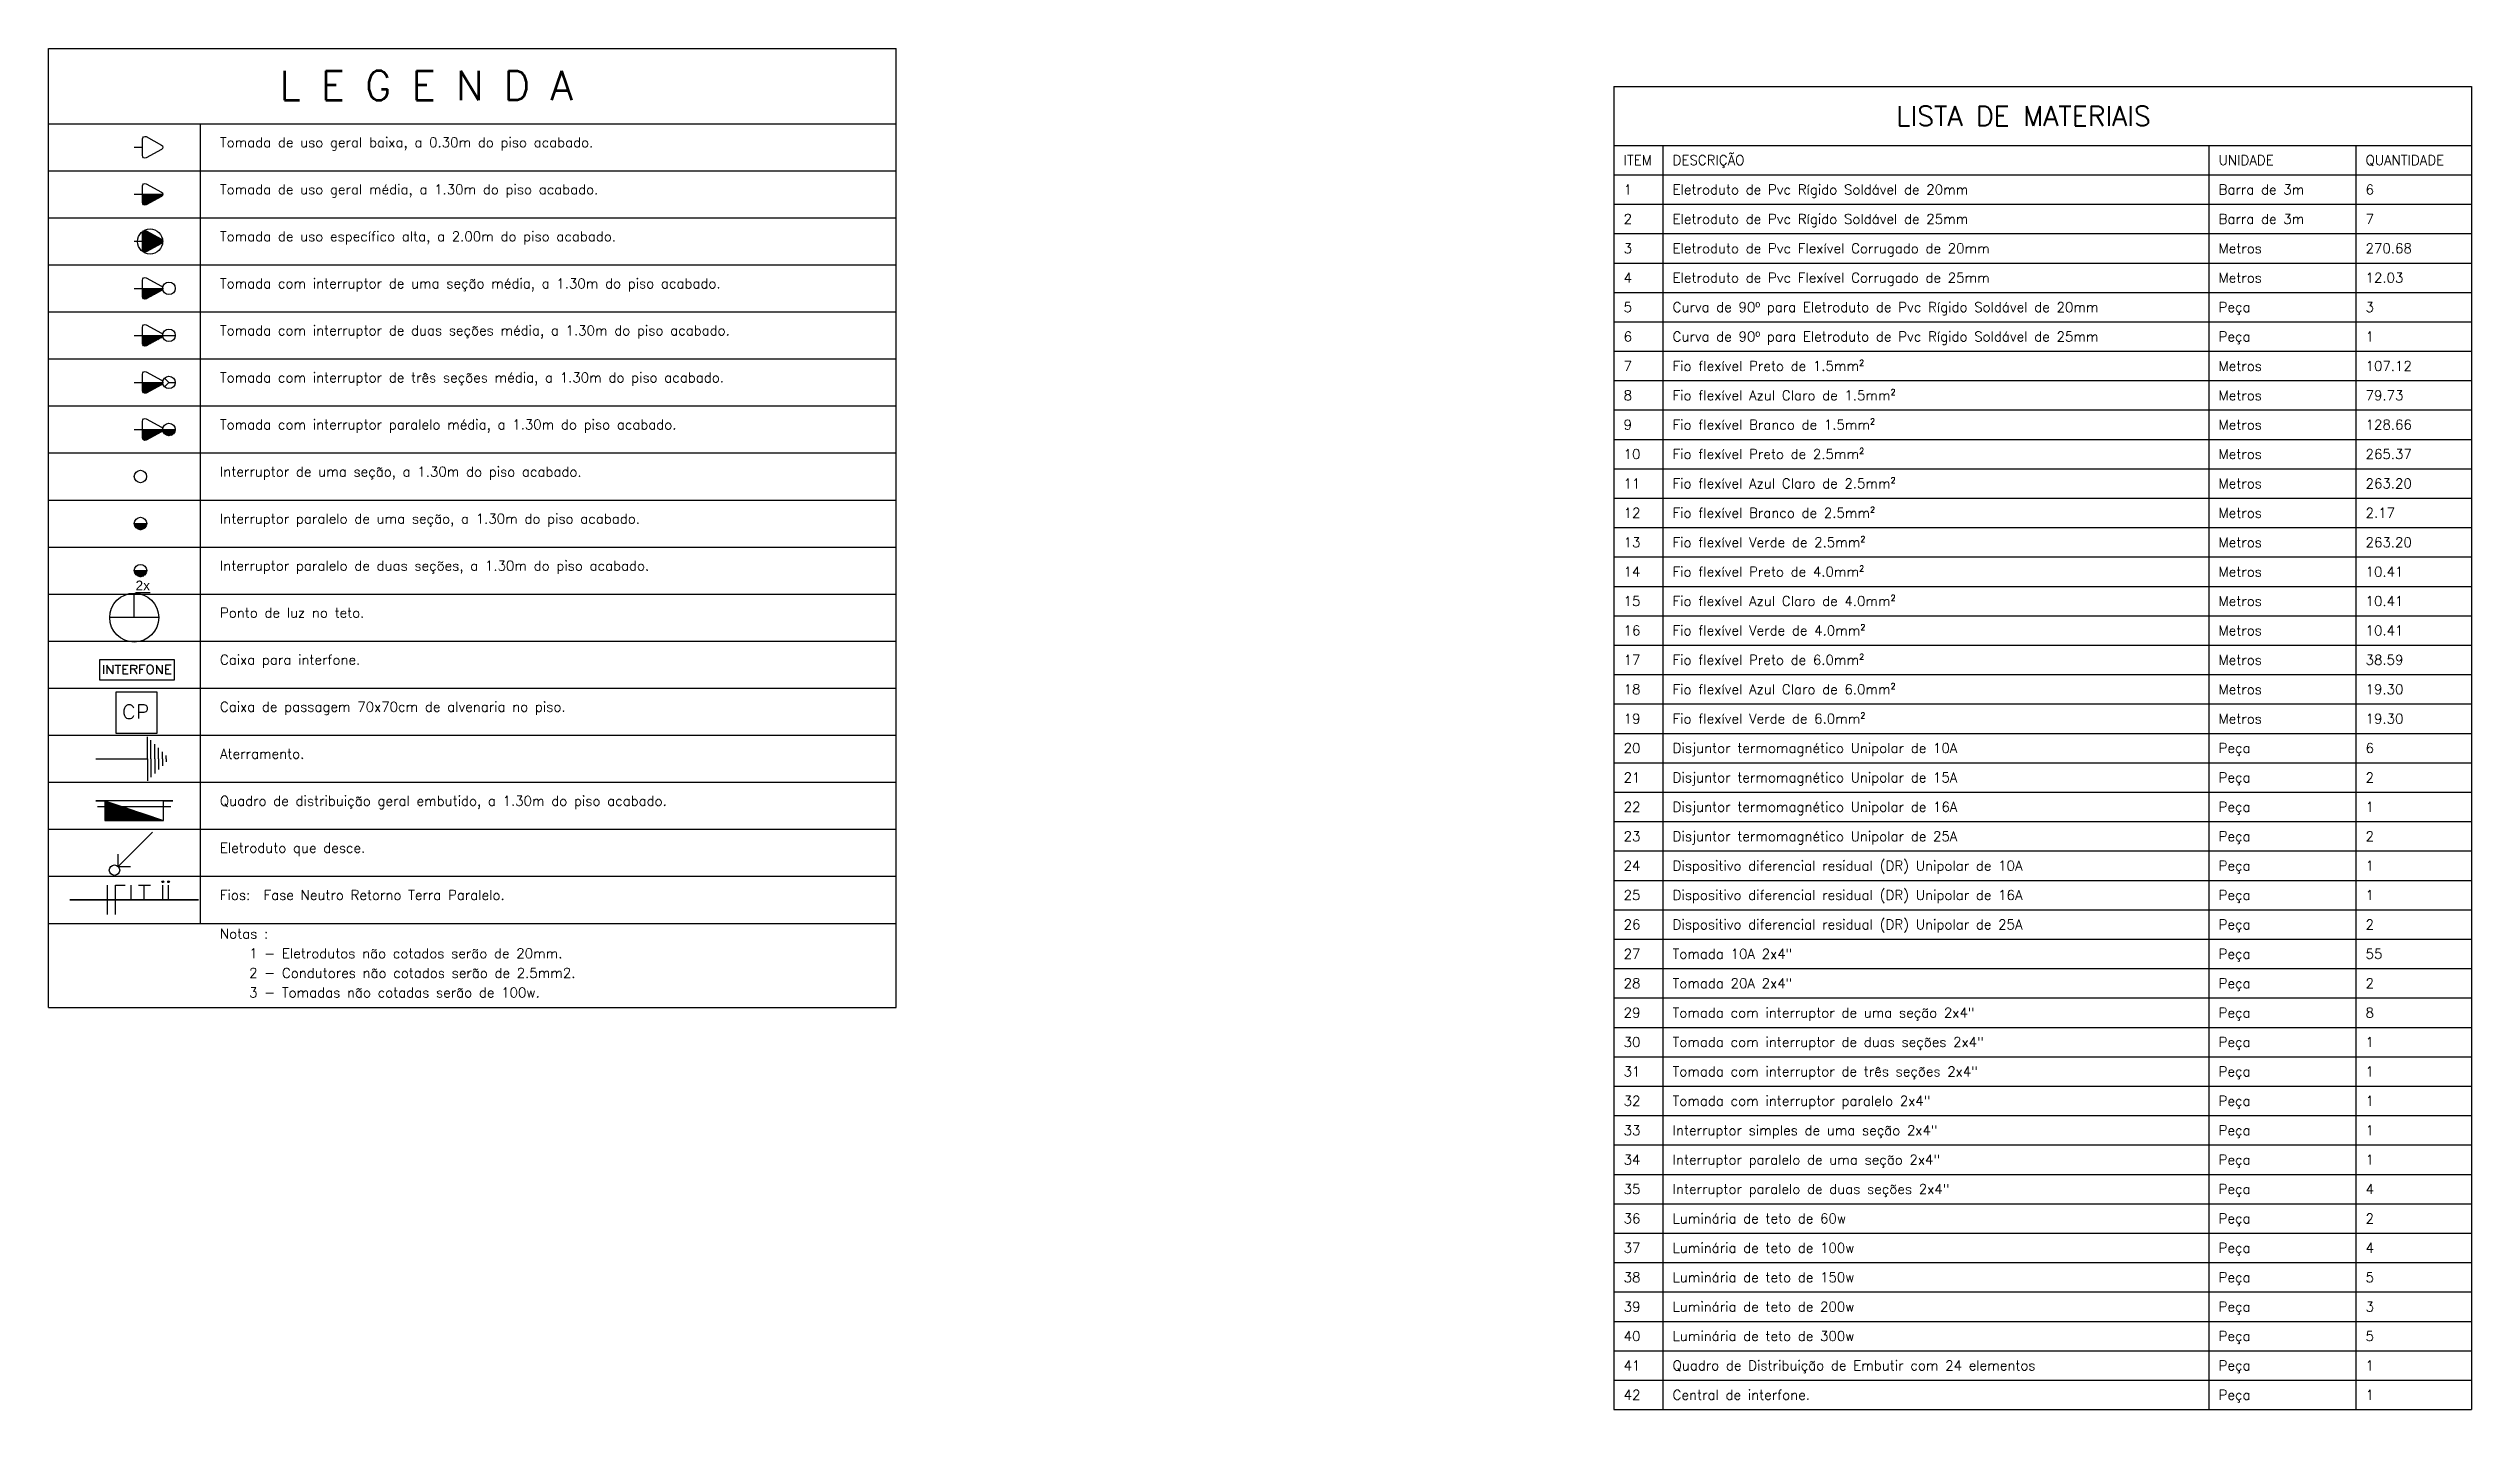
# Model space of a CAD drawing. Header units: millimetres. Extents: x 37 to 167, y 28 to 58.
# Drawn here: x 91.78 to 128.87, y 30.59 to 51.42 of the extents above; entities that cross this region are included whole.
import ezdxf

# ---------------------------------------------------------------- set-up
doc = ezdxf.new("R2010")
doc.units = ezdxf.units.MM
for name, color, linetype in [('TXT_0', 7, 'Continuous'), ('TXT_1', 2, 'Continuous'), ('TXT_2', 3, 'Continuous')]:
    doc.layers.add(name, color=color, linetype=linetype)
doc.styles.add('ADITIVOCAD', font='RomanS')
doc.styles.get("Standard").update_dxf_attribs({"font": 'Arial'})
pattern_1 = [(45, (14.318479, 8.071904), (-0.0035355339, 0.0035355339), [])]

msp = doc.modelspace()

# ---------------------------------------------------------------- texts
at = {"layer": 'TXT_0', "style": 'ADITIVOCAD'}
for s, p in [('ITEM', (115.8942, 49.636)), ('DESCRIÇÃO', (116.6442, 49.636)), ('UNIDADE', (125.0013, 49.636)), ('QUANTIDADE', (127.2513, 49.636)), ('1', (115.8942, 49.186)), ('Eletroduto de Pvc Rígido Soldável de 20mm', (116.6442, 49.186)), ('Barra de 3m', (125.0013, 49.186)), ('6', (127.2513, 49.186)), ('2', (115.8942, 48.736)), ('Eletroduto de Pvc Rígido Soldável de 25mm', (116.6442, 48.736)), ('Barra de 3m', (125.0013, 48.736)), ('7', (127.2513, 48.736)), ('3', (115.8942, 48.286)), ('Eletroduto de Pvc Flexível Corrugado de 20mm', (116.6442, 48.286)), ('Metros', (125.0013, 48.286)), ('270.68', (127.2513, 48.286)), ('4', (115.8942, 47.836)), ('Eletroduto de Pvc Flexível Corrugado de 25mm', (116.6442, 47.836)), ('Metros', (125.0013, 47.836)), ('12.03', (127.2513, 47.836)), ('5', (115.8942, 47.386)), ('Curva de 90º para Eletroduto de Pvc Rígido Soldável de 20mm', (116.6442, 47.386)), ('Peça', (125.0013, 47.386)), ('3', (127.2513, 47.386)), ('6', (115.8942, 46.936)), ('Curva de 90º para Eletroduto de Pvc Rígido Soldável de 25mm', (116.6442, 46.936)), ('Peça', (125.0013, 46.936)), ('1', (127.2513, 46.936)), ('7', (115.8942, 46.486)), ('Fio flexível Preto de 1.5mm²', (116.6442, 46.486)), ('Metros', (125.0013, 46.486)), ('107.12', (127.2513, 46.486)), ('8', (115.8942, 46.036)), ('Fio flexível Azul Claro de 1.5mm²', (116.6442, 46.036)), ('Metros', (125.0013, 46.036)), ('79.73', (127.2513, 46.036)), ('9', (115.8942, 45.586)), ('Fio flexível Branco de 1.5mm²', (116.6442, 45.586)), ('Metros', (125.0013, 45.586)), ('128.66', (127.2513, 45.586)), ('10', (115.8942, 45.136)), ('Fio flexível Preto de 2.5mm²', (116.6442, 45.136)), ('Metros', (125.0013, 45.136)), ('265.37', (127.2513, 45.136)), ('11', (115.8942, 44.686)), ('Fio flexível Azul Claro de 2.5mm²', (116.6442, 44.686)), ('Metros', (125.0013, 44.686)), ('263.20', (127.2513, 44.686)), ('12', (115.8942, 44.236)), ('Fio flexível Branco de 2.5mm²', (116.6442, 44.236)), ('Metros', (125.0013, 44.236)), ('2.17', (127.2513, 44.236)), ('13', (115.8942, 43.786)), ('Fio flexível Verde de 2.5mm²', (116.6442, 43.786)), ('Metros', (125.0013, 43.786)), ('263.20', (127.2513, 43.786)), ('14', (115.8942, 43.336)), ('Fio flexível Preto de 4.0mm²', (116.6442, 43.336)), ('Metros', (125.0013, 43.336)), ('10.41', (127.2513, 43.336)), ('15', (115.8942, 42.886)), ('Fio flexível Azul Claro de 4.0mm²', (116.6442, 42.886)), ('Metros', (125.0013, 42.886)), ('10.41', (127.2513, 42.886)), ('16', (115.8942, 42.436)), ('Fio flexível Verde de 4.0mm²', (116.6442, 42.436)), ('Metros', (125.0013, 42.436)), ('10.41', (127.2513, 42.436)), ('17', (115.8942, 41.986)), ('Fio flexível Preto de 6.0mm²', (116.6442, 41.986)), ('Metros', (125.0013, 41.986)), ('38.59', (127.2513, 41.986)), ('18', (115.8942, 41.536)), ('Fio flexível Azul Claro de 6.0mm²', (116.6442, 41.536)), ('Metros', (125.0013, 41.536)), ('19.30', (127.2513, 41.536)), ('19', (115.8942, 41.086)), ('Fio flexível Verde de 6.0mm²', (116.6442, 41.086)), ('Metros', (125.0013, 41.086)), ('19.30', (127.2513, 41.086)), ('20', (115.8942, 40.636)), ('Disjuntor termomagnético Unipolar de 10A', (116.6442, 40.636)), ('Peça', (125.0013, 40.636)), ('6', (127.2513, 40.636)), ('21', (115.8942, 40.186)), ('Disjuntor termomagnético Unipolar de 15A', (116.6442, 40.186)), ('Peça', (125.0013, 40.186)), ('2', (127.2513, 40.186)), ('22', (115.8942, 39.736)), ('Disjuntor termomagnético Unipolar de 16A', (116.6442, 39.736)), ('Peça', (125.0013, 39.736)), ('1', (127.2513, 39.736)), ('23', (115.8942, 39.286)), ('Disjuntor termomagnético Unipolar de 25A', (116.6442, 39.286)), ('Peça', (125.0013, 39.286)), ('2', (127.2513, 39.286)), ('24', (115.8942, 38.836)), ('Dispositivo diferencial residual (DR) Unipolar de 10A', (116.6442, 38.836)), ('Peça', (125.0013, 38.836)), ('1', (127.2513, 38.836)), ('25', (115.8942, 38.386)), ('Dispositivo diferencial residual (DR) Unipolar de 16A', (116.6442, 38.386)), ('Peça', (125.0013, 38.386)), ('1', (127.2513, 38.386)), ('26', (115.8942, 37.936)), ('Dispositivo diferencial residual (DR) Unipolar de 25A', (116.6442, 37.936)), ('Peça', (125.0013, 37.936)), ('2', (127.2513, 37.936)), ('27', (115.8942, 37.486)), ('Tomada 10A 2x4" ', (116.6442, 37.486)), ('Peça', (125.0013, 37.486)), ('55', (127.2513, 37.486)), ('28', (115.8942, 37.036)), ('Tomada 20A 2x4" ', (116.6442, 37.036)), ('Peça', (125.0013, 37.036)), ('2', (127.2513, 37.036)), ('29', (115.8942, 36.586)), ('Tomada com interruptor de uma seção 2x4" ', (116.6442, 36.586)), ('Peça', (125.0013, 36.586)), ('8', (127.2513, 36.586)), ('30', (115.8942, 36.136)), ('Tomada com interruptor de duas seções 2x4" ', (116.6442, 36.136)), ('Peça', (125.0013, 36.136)), ('1', (127.2513, 36.136)), ('31', (115.8942, 35.686)), ('Tomada com interruptor de três seções 2x4" ', (116.6442, 35.686)), ('Peça', (125.0013, 35.686)), ('1', (127.2513, 35.686)), ('32', (115.8942, 35.236)), ('Tomada com interruptor paralelo 2x4" ', (116.6442, 35.236)), ('Peça', (125.0013, 35.236)), ('1', (127.2513, 35.236)), ('33', (115.8942, 34.786)), ('Interruptor simples de uma seção 2x4" ', (116.6442, 34.786)), ('Peça', (125.0013, 34.786)), ('1', (127.2513, 34.786)), ('34', (115.8942, 34.336)), ('Interruptor paralelo de uma seção 2x4" ', (116.6442, 34.336)), ('Peça', (125.0013, 34.336)), ('1', (127.2513, 34.336)), ('35', (115.8942, 33.886)), ('Interruptor paralelo de duas seções 2x4" ', (116.6442, 33.886)), ('Peça', (125.0013, 33.886)), ('4', (127.2513, 33.886)), ('36', (115.8942, 33.436)), ('Luminária de teto de 60w', (116.6442, 33.436)), ('Peça', (125.0013, 33.436)), ('2', (127.2513, 33.436)), ('37', (115.8942, 32.986)), ('Luminária de teto de 100w', (116.6442, 32.986)), ('Peça', (125.0013, 32.986)), ('4', (127.2513, 32.986)), ('38', (115.8942, 32.536)), ('Luminária de teto de 150w', (116.6442, 32.536)), ('Peça', (125.0013, 32.536)), ('5', (127.2513, 32.536)), ('39', (115.8942, 32.086)), ('Luminária de teto de 200w', (116.6442, 32.086)), ('Peça', (125.0013, 32.086)), ('3', (127.2513, 32.086)), ('40', (115.8942, 31.636)), ('Luminária de teto de 300w', (116.6442, 31.636)), ('Peça', (125.0013, 31.636)), ('5', (127.2513, 31.636)), ('41', (115.8942, 31.186)), ('Quadro de Distribuição de Embutir com 24 elementos', (116.6442, 31.186)), ('Peça', (125.0013, 31.186)), ('1', (127.2513, 31.186)), ('42', (115.8942, 30.736)), ('Central de interfone.', (116.6442, 30.736)), ('Peça', (125.0013, 30.736)), ('1', (127.2513, 30.736))]:
    msp.add_text(s, height=0.15, dxfattribs=at).set_placement(p)
at = {"layer": 'TXT_1', "style": 'ADITIVOCAD'}
for s, p in [('Tomada de uso geral baixa, a 0.30m do piso acabado.', (94.4084, 49.9081)), ('Tomada de uso geral média, a 1.30m do piso acabado.', (94.4084, 49.1881)), ('Tomada de uso específico alta, a 2.00m do piso acabado.', (94.4084, 48.4681)), ('Tomada com interruptor de uma seção média, a 1.30m do piso acabado.', (94.4084, 47.7481)), ('Tomada com interruptor de duas seções média, a 1.30m do piso acabado.', (94.4084, 47.0281)), ('Tomada com interruptor de três seções média, a 1.30m do piso acabado.', (94.4084, 46.3081)), ('Tomada com interruptor paralelo média, a 1.30m do piso acabado.', (94.4084, 45.5881)), ('Interruptor de uma seção, a 1.30m do piso acabado.', (94.4084, 44.8681)), ('Interruptor paralelo de uma seção, a 1.30m do piso acabado.', (94.4084, 44.1481)), ('Interruptor paralelo de duas seções, a 1.30m do piso acabado.', (94.4084, 43.4281)), ('Ponto de luz no teto.', (94.4084, 42.7081)), ('Caixa para interfone.', (94.4084, 41.9881)), ('Caixa de passagem 70x70cm de alvenaria no piso.', (94.4084, 41.2681)), ('Aterramento.', (94.4084, 40.5481)), ('Quadro de distribuição geral embutido, a 1.30m do piso acabado.', (94.4084, 39.8281)), ('Eletroduto que desce.', (94.4084, 39.1081)), ('Fios:  Fase Neutro Retorno Terra Paralelo.', (94.4084, 38.3881)), ('Notas :', (94.4084, 37.7946)), ('    1 - Eletrodutos não cotados serão de 20mm.', (94.4084, 37.4946)), ('    2 - Condutores não cotados serão de 2.5mm2.', (94.4084, 37.1946)), ('    3 - Tomadas não cotadas serão de 100w.', (94.4084, 36.8946))]:
    msp.add_text(s, height=0.15, dxfattribs=at).set_placement(p)
at = {"layer": 'TXT_2', "style": 'ADITIVOCAD'}
for s, height, p in [('L E G E N D A', 0.45, (95.3169, 50.6281)), ('LISTA DE MATERIAIS', 0.3, (120.0656, 50.236))]:
    msp.add_text(s, height=height, dxfattribs=at).set_placement(p)

# ---------------------------------------------------------------- blocks, each defined once
blk = doc.blocks.new('ADCE_TB_2P')
at = {"flags": 128}
blk.add_lwpolyline([(0, 0), (0.0842, 0), (0.0842, 0.0853, -0.5575), (0.1207, 0.1079), (0.2784, 0.0226, -0.5959), (0.2784, -0.0226), (0.1207, -0.1079, -0.5789), (0.0842, -0.0853), (0.0842, 0)], format="xyb", dxfattribs=at)
at = {"flags": 8}
for tag, p in [('$C', (0.1994, 0.3183)), ('$A', (0.1994, -0.1817))]:
    blk.add_attdef(tag, p, '', height=0.09, dxfattribs=at)
blk = doc.blocks.new('ADCE_TM_2P')
blk.add_hatch(color=256).paths.add_polyline_path([(0.084, 0), (0.084, -0.087), (0.085, -0.091), (0.086, -0.094), (0.087, -0.098), (0.089, -0.101), (0.092, -0.104), (0.095, -0.107), (0.098, -0.108), (0.102, -0.11), (0.106, -0.111), (0.11, -0.111), (0.113, -0.11), (0.117, -0.109), (0.121, -0.108), (0.278, -0.023), (0.282, -0.02), (0.285, -0.018), (0.287, -0.015), (0.289, -0.011), (0.291, -0.008), (0.292, -0.004), (0.292, 0)])
blk.add_line((0.084, 0), (0.292, 0))
at = {"flags": 128}
blk.add_lwpolyline([(0, 0), (0.084, 0), (0.084, 0.085, -0.5575), (0.121, 0.108), (0.278, 0.023, -0.5959), (0.278, -0.023), (0.121, -0.108, -0.5789), (0.084, -0.085), (0.084, 0)], format="xyb", dxfattribs=at)
at = {"flags": 8}
for tag, p in [('$C', (0.199, 0.318)), ('$A', (0.199, -0.182))]:
    blk.add_attdef(tag, p, '', height=0.09, dxfattribs=at)
blk = doc.blocks.new('ADCE_TA_2PT')
blk.add_hatch(color=256).paths.add_polyline_path([(0.278, -0.023), (0.282, -0.02), (0.285, -0.017), (0.288, -0.014), (0.29, -0.01), (0.291, -0.006), (0.292, -0.002), (0.292, 0.002), (0.291, 0.006), (0.29, 0.01), (0.288, 0.014), (0.285, 0.017), (0.282, 0.02), (0.278, 0.023), (0.121, 0.108), (0.117, 0.109), (0.113, 0.11), (0.109, 0.111), (0.105, 0.11), (0.102, 0.109), (0.098, 0.108), (0.095, 0.106), (0.092, 0.103), (0.089, 0.1), (0.087, 0.097), (0.085, 0.093), (0.085, 0.089), (0.084, 0.085), (0.084, 0), (0.084, -0.085), (0.084, -0.089), (0.085, -0.093), (0.087, -0.097), (0.089, -0.1), (0.091, -0.103), (0.094, -0.106), (0.098, -0.108), (0.101, -0.11), (0.105, -0.111), (0.109, -0.111), (0.113, -0.11), (0.117, -0.109), (0.121, -0.108)])
at = {"flags": 128}
blk.add_lwpolyline([(0, 0), (0.084, 0), (0.084, 0.085, -0.5575), (0.121, 0.108), (0.278, 0.023, -0.5959), (0.278, -0.023), (0.121, -0.108, -0.5789), (0.084, -0.085), (0.084, 0)], format="xyb", dxfattribs=at)
blk.add_circle((0.162, -0.002), 0.128)
at = {"flags": 8}
for tag, p in [('$C', (0.199, 0.318)), ('$A', (0.199, -0.182))]:
    blk.add_attdef(tag, p, '', height=0.09, dxfattribs=at)
blk = doc.blocks.new('ADCE_TM-IT1')
h = blk.add_hatch()
h.set_pattern_fill('_U', color=256, scale=0.005, angle=45, style=0, pattern_type=2)
h.set_pattern_definition(pattern_1)
h.paths.add_polyline_path([(0.084, 0), (0.084, -0.087), (0.085, -0.091), (0.086, -0.094), (0.087, -0.098), (0.089, -0.101), (0.092, -0.104), (0.095, -0.107), (0.098, -0.108), (0.102, -0.11), (0.106, -0.111), (0.11, -0.111), (0.113, -0.11), (0.117, -0.109), (0.121, -0.108), (0.278, -0.023), (0.282, -0.02), (0.285, -0.018), (0.287, -0.015), (0.289, -0.011), (0.291, -0.008), (0.292, -0.004), (0.292, 0)])
blk.add_line((0.084, 0), (0.292, 0))
at = {"flags": 128}
blk.add_lwpolyline([(0, 0), (0.084, 0), (0.084, 0.085, -0.5575), (0.121, 0.108), (0.278, 0.023, -0.5959), (0.278, -0.023), (0.121, -0.108, -0.5789), (0.084, -0.085), (0.084, 0)], format="xyb", dxfattribs=at)
blk.add_circle((0.355, 0), 0.0635)
at = {"flags": 8}
for tag, p in [('$C', (0.199, 0.318)), ('$B', (0.399, 0.16)), ('$A', (0.199, -0.182))]:
    blk.add_attdef(tag, p, '', height=0.09, dxfattribs=at)
blk = doc.blocks.new('ADCE_TM-IT2')
h = blk.add_hatch()
h.set_pattern_fill('_U', color=256, scale=0.005, angle=45, style=0, pattern_type=2)
h.set_pattern_definition(pattern_1)
h.paths.add_polyline_path([(0.084, 0), (0.084, -0.087), (0.085, -0.091), (0.086, -0.094), (0.087, -0.098), (0.089, -0.101), (0.092, -0.104), (0.095, -0.107), (0.098, -0.108), (0.102, -0.11), (0.106, -0.111), (0.11, -0.111), (0.113, -0.11), (0.117, -0.109), (0.121, -0.108), (0.278, -0.023), (0.282, -0.02), (0.285, -0.018), (0.287, -0.015), (0.289, -0.011), (0.291, -0.008), (0.292, -0.004), (0.292, 0)])
blk.add_line((0.084, 0), (0.419, 0))
at = {"flags": 128}
blk.add_lwpolyline([(0, 0), (0.084, 0), (0.084, 0.085, -0.5575), (0.121, 0.108), (0.278, 0.023, -0.5959), (0.278, -0.023), (0.121, -0.108, -0.5789), (0.084, -0.085), (0.084, 0)], format="xyb", dxfattribs=at)
blk.add_circle((0.355, 0), 0.0635)
at = {"flags": 8}
for tag, p in [('$C', (0.199, 0.318)), ('$B', (0.399, 0.16)), ('$A', (0.199, -0.182))]:
    blk.add_attdef(tag, p, '', height=0.09, dxfattribs=at)
blk = doc.blocks.new('ADCE_TM-IT3')
h = blk.add_hatch()
h.set_pattern_fill('_U', color=256, scale=0.005, angle=45, style=0, pattern_type=2)
h.set_pattern_definition(pattern_1)
h.paths.add_polyline_path([(0.084, 0), (0.084, -0.087), (0.085, -0.091), (0.086, -0.094), (0.087, -0.098), (0.089, -0.101), (0.092, -0.104), (0.095, -0.107), (0.098, -0.108), (0.102, -0.11), (0.106, -0.111), (0.11, -0.111), (0.113, -0.11), (0.117, -0.109), (0.121, -0.108), (0.278, -0.023), (0.282, -0.02), (0.285, -0.018), (0.287, -0.015), (0.289, -0.011), (0.291, -0.008), (0.292, -0.004), (0.292, 0)])
for p, q in [((0.084, 0), (0.292, 0)), ((0.355, 0), (0.31, 0.045)), ((0.355, 0), (0.31, -0.045)), ((0.355, 0), (0.419, 0))]:
    blk.add_line(p, q)
at = {"flags": 128}
blk.add_lwpolyline([(0, 0), (0.084, 0), (0.084, 0.085, -0.5575), (0.121, 0.108), (0.278, 0.023, -0.5959), (0.278, -0.023), (0.121, -0.108, -0.5789), (0.084, -0.085), (0.084, 0)], format="xyb", dxfattribs=at)
blk.add_circle((0.355, 0), 0.0635)
at = {"flags": 8}
for tag, p in [('$C', (0.199, 0.318)), ('$B', (0.399, 0.16)), ('$A', (0.199, -0.182))]:
    blk.add_attdef(tag, p, '', height=0.09, dxfattribs=at)
blk = doc.blocks.new('ADCE_TM-IT3W')
h = blk.add_hatch()
h.set_pattern_fill('_U', color=256, scale=0.005, angle=45, style=0, pattern_type=2)
h.set_pattern_definition(pattern_1)
h.paths.add_polyline_path([(0.084, 0), (0.084, -0.087), (0.085, -0.091), (0.086, -0.094), (0.087, -0.098), (0.089, -0.101), (0.092, -0.104), (0.095, -0.107), (0.098, -0.108), (0.102, -0.11), (0.106, -0.111), (0.11, -0.111), (0.113, -0.11), (0.117, -0.109), (0.121, -0.108), (0.278, -0.023), (0.282, -0.02), (0.285, -0.018), (0.287, -0.015), (0.289, -0.011), (0.291, -0.008), (0.292, -0.004), (0.292, 0)])
h = blk.add_hatch()
h.set_pattern_fill('_U', color=256, scale=0.005, angle=45, style=0, pattern_type=2)
h.set_pattern_definition(pattern_1)
h.paths.add_polyline_path([(0.419, 0), (0.292, 0), (0.292, -0.009), (0.294, -0.018), (0.298, -0.026), (0.302, -0.034), (0.307, -0.042), (0.314, -0.048), (0.321, -0.053), (0.329, -0.058), (0.337, -0.061), (0.346, -0.063), (0.355, -0.064), (0.364, -0.063), (0.373, -0.061), (0.382, -0.058), (0.39, -0.053), (0.397, -0.048), (0.403, -0.042), (0.409, -0.034), (0.413, -0.026), (0.416, -0.018), (0.418, -0.009)])
for p, q in [((0.084, 0), (0.292, 0)), ((0.292, 0), (0.419, 0))]:
    blk.add_line(p, q)
at = {"flags": 128}
blk.add_lwpolyline([(0, 0), (0.084, 0), (0.084, 0.085, -0.5575), (0.121, 0.108), (0.278, 0.023, -0.5959), (0.278, -0.023), (0.121, -0.108, -0.5789), (0.084, -0.085), (0.084, 0)], format="xyb", dxfattribs=at)
blk.add_circle((0.355, 0), 0.0635)
at = {"flags": 8}
for tag, p in [('$C', (0.199, 0.318)), ('$B', (0.399, 0.16)), ('$A', (0.199, -0.182))]:
    blk.add_attdef(tag, p, '', height=0.09, dxfattribs=at)
blk = doc.blocks.new('ADCE_INTS1')
blk.add_circle((0.0635, 0), 0.0635)
at = {"flags": 8}
for tag, p in [('$B', (0.1735, 0.1343)), ('$A', (0.1594, -0.1326))]:
    blk.add_attdef(tag, p, '', height=0.09, dxfattribs=at)
blk = doc.blocks.new('ADCE_INT3W')
h = blk.add_hatch()
h.set_pattern_fill('_U', color=256, scale=0.005, angle=45, style=0, pattern_type=2)
h.set_pattern_definition(pattern_1)
h.paths.add_polyline_path([(0.127, 0), (0, 0), (0.001, -0.009), (0.003, -0.018), (0.006, -0.026), (0.01, -0.034), (0.016, -0.042), (0.022, -0.048), (0.029, -0.053), (0.037, -0.058), (0.046, -0.061), (0.055, -0.063), (0.064, -0.064), (0.073, -0.063), (0.081, -0.061), (0.09, -0.058), (0.098, -0.053), (0.105, -0.048), (0.112, -0.042), (0.117, -0.034), (0.121, -0.026), (0.125, -0.018), (0.126, -0.009)])
blk.add_line((0, 0), (0.127, 0))
blk.add_circle((0.064, 0), 0.0635)
at = {"flags": 8}
for tag, p in [('$B', (0.173, 0.134)), ('$A', (0.159, -0.133))]:
    blk.add_attdef(tag, p, '', height=0.09, dxfattribs=at)
blk = doc.blocks.new('ADCE_INT3W_2S')
h = blk.add_hatch()
h.set_pattern_fill('_U', color=256, scale=0.005, angle=45, style=0, pattern_type=2)
h.set_pattern_definition(pattern_1)
h.paths.add_polyline_path([(0.127, 0), (0, 0), (0.001, -0.009), (0.003, -0.018), (0.006, -0.026), (0.01, -0.034), (0.016, -0.042), (0.022, -0.048), (0.029, -0.053), (0.037, -0.058), (0.046, -0.061), (0.055, -0.063), (0.064, -0.064), (0.073, -0.063), (0.081, -0.061), (0.09, -0.058), (0.098, -0.053), (0.105, -0.048), (0.112, -0.042), (0.117, -0.034), (0.121, -0.026), (0.125, -0.018), (0.126, -0.009)])
blk.add_line((0, 0), (0.127, 0))
blk.add_circle((0.064, 0), 0.0635)
at = {"flags": 8}
for tag, p, height in [('$B', (0.173, 0.134), 0.09), ('$A', (0.226, 0.001), 0.09), ('TIP', (0.014, -0.202), 0.1)]:
    blk.add_attdef(tag, p, '', height=height, dxfattribs=at)
blk = doc.blocks.new('ADCE_LINCT')
for p, q in [((0, 0), (0, 0.2499)), ((0.2499, 0), (-0.2499, 0))]:
    blk.add_line(p, q)
blk.add_circle((0, 0), 0.2499)
at = {"flags": 8}
for tag, p in [('$A', (-0.089, 0.0992)), ('$C', (-0.0013, -0.1014)), ('$B', (0.0909, 0.096))]:
    blk.add_attdef(tag, p, '', height=0.1, dxfattribs=at)
blk = doc.blocks.new('ADCE_CXINTER')
for p, q in [((0.0419, 0.0598), (0.0418, 0.0598)), ((0.0419, 0.1498), (0.0419, 0.0598)), ((0.1361, 0.0598), (0.136, 0.0598)), ((0.1361, 0.0598), (0.136, 0.0598)), ((0.1576, 0.1498), (0.2175, 0.1498)), ((0.2175, 0.1498), (0.2174, 0.1498)), ((0.2389, 0.1498), (0.2946, 0.1498)), ((0.2389, 0.1498), (0.2389, 0.0598)), ((0.2389, 0.1069), (0.2732, 0.1069)), ((0.2732, 0.1069), (0.2731, 0.1069)), ((0.2946, 0.1498), (0.2945, 0.1498)), ((0.3503, 0.1069), (0.3803, 0.0598)), ((0.3803, 0.0598), (0.3802, 0.0598)), ((0.4102, 0.1069), (0.4445, 0.1069)), ((0.4445, 0.1069), (0.4444, 0.1069)), ((0.6415, 0.0598), (0.6414, 0.0598)), ((0.6415, 0.0598), (0.6414, 0.0598)), ((0.6758, 0.0598), (0.6757, 0.0598)), ((0.6758, 0.1069), (0.71, 0.1069)), ((0.71, 0.1069), (0.7099, 0.1069))]:
    blk.add_line(p, q)
at = {"flags": 128}
blk.add_lwpolyline([(0, 0), (0.7669, 0), (0.7669, 0.2021), (0, 0.2021)], close=True, dxfattribs=at)
for points in [[(0.1361, 0.1498), (0.1361, 0.0598), (0.0762, 0.1498), (0.0762, 0.0598), (0.0761, 0.0598)], [(0.1875, 0.1498), (0.1875, 0.0598), (0.1874, 0.0598)], [(0.2389, 0.0598), (0.2389, 0.0598), (0.2946, 0.0598), (0.2945, 0.0598)], [(0.3202, 0.0598), (0.3203, 0.0598), (0.3203, 0.1498), (0.3588, 0.1498), (0.3716, 0.1455), (0.376, 0.1413), (0.3803, 0.1326), (0.3803, 0.1241), (0.376, 0.1156), (0.3716, 0.1112), (0.3588, 0.1069), (0.3203, 0.1069), (0.3202, 0.1069)], [(0.4658, 0.1498), (0.4659, 0.1498), (0.4102, 0.1498), (0.4102, 0.0598), (0.4102, 0.0598)], [(0.5087, 0.1498), (0.5002, 0.1455), (0.4916, 0.1369), (0.4873, 0.1284), (0.483, 0.1156), (0.483, 0.0941), (0.4873, 0.0812), (0.4916, 0.0727), (0.5002, 0.0641), (0.5087, 0.0598), (0.5259, 0.0598), (0.5344, 0.0641), (0.543, 0.0727), (0.5473, 0.0812), (0.5516, 0.0941), (0.5516, 0.1156), (0.5473, 0.1284), (0.543, 0.1369), (0.5344, 0.1455), (0.5259, 0.1498), (0.5087, 0.1498), (0.5086, 0.1498)], [(0.6415, 0.1498), (0.6415, 0.0598), (0.5816, 0.1498), (0.5816, 0.0598), (0.5815, 0.0598)], [(0.7313, 0.1498), (0.7314, 0.1498), (0.6758, 0.1498), (0.6758, 0.0598), (0.7314, 0.0598), (0.7313, 0.0598)]]:
    blk.add_lwpolyline(points, dxfattribs=at)
at = {"flags": 8}
blk.add_attdef('DESCRIÇÃO', (0.3871, 0.2837), '', height=0.09, dxfattribs=at)
blk = doc.blocks.new('ADCE_CP-ALV-70x70')
at = {"flags": 128}
blk.add_lwpolyline([(-0.3385, -0.3652), (0.3615, -0.3652), (0.3615, 0.3348), (-0.3385, 0.3348)], close=True, dxfattribs=at)
for points in [[(-0.0358, 0.0604), (-0.0468, 0.0828), (-0.0692, 0.1052), (-0.0914, 0.1163), (-0.1361, 0.1163), (-0.1583, 0.1052), (-0.1807, 0.0828), (-0.1918, 0.0604), (-0.2031, 0.027), (-0.2031, -0.0286), (-0.1918, -0.0621), (-0.1807, -0.0845), (-0.1583, -0.1069), (-0.1361, -0.118), (-0.0914, -0.118), (-0.0692, -0.1069), (-0.0468, -0.0845), (-0.0358, -0.0621), (-0.036, -0.0621)], [(0.042, -0.0065), (0.0423, -0.0065), (0.1426, -0.0065), (0.1761, 0.0048), (0.1874, 0.0159), (0.1985, 0.0383), (0.1985, 0.0717), (0.1874, 0.0941), (0.1761, 0.1052), (0.1426, 0.1163), (0.0423, 0.1163), (0.0423, -0.118), (0.042, -0.118)]]:
    blk.add_lwpolyline(points, dxfattribs=at)
at = {"flags": 8}
blk.add_attdef('DESCRIÇÃO', (-0.3577, -0.2896), '', height=0.09, dxfattribs=at)
blk = doc.blocks.new('ADCE_SBTERRA')
at = {"ltscale": 0.5}
for p, q in [((0, 0), (0.525, 0)), ((0.525, 0), (0.525, 0.225)), ((0.525, 0), (0.525, -0.225)), ((0.5613, 0), (0.5613, 0.1887)), ((0.5613, 0), (0.5613, -0.1887)), ((0.6002, 0), (0.6002, 0.1498)), ((0.6002, 0), (0.6002, -0.1498)), ((0.6392, 0), (0.6392, 0.1108)), ((0.6392, 0), (0.6392, -0.1108)), ((0.6781, 0), (0.6781, 0.0719)), ((0.6781, 0), (0.6781, -0.0719))]:
    blk.add_line(p, q, dxfattribs=at)
for q in [(0.7171, 0.0329), (0.7171, -0.0329)]:
    blk.add_line((0.7171, 0), q)
blk = doc.blocks.new('Adce_QDG-E')
h = blk.add_hatch()
h.set_pattern_fill('_U', color=256, scale=0.005, angle=135, style=0, pattern_type=2)
h.set_pattern_definition([(135, (-8.071904, 14.318479), (-0.0035355339, -0.0035355339), [])])
h.paths.add_polyline_path([(-0.3, 0.05), (-0.3, -0.15), (0.3, -0.15)])
for p, q in [((-0.3, 0.05), (0.3, -0.15)), ((-0.3749, -0.0091), (0.3749, -0.0091))]:
    blk.add_line(p, q)
at = {"flags": 128}
blk.add_lwpolyline([(0.3926, 0.05), (-0.3926, 0.05), (-0.3, 0.05), (-0.3, -0.15), (0.3, -0.15), (0.3, 0.05)], close=True, dxfattribs=at)
at = {"flags": 8}
blk.add_attdef('DESCRIÇÃO', (-0.0115, 0.1829), '', height=0.09, dxfattribs=at)
blk = doc.blocks.new('ADCE_TUB-DESCE2')
for p, q in [((0.3867, 0.3867), (0.0376, 0.0376)), ((0.0376, 0.0376), (0.0376, 0.1642)), ((0.0376, 0.0376), (0.1642, 0.0376))]:
    blk.add_line(p, q)
blk.add_circle((0, 0), 0.0532)
blk = doc.blocks.new('ADCE_FIOLG')
at = {"const_width": 0.02, "flags": 128}
blk.add_lwpolyline([(-0.6581, 0), (0.6581, 0)], dxfattribs=at)
at = {"flags": 128}
for points in [[(-0.2711, -0.15), (-0.2711, 0.15)], [(-0.1918, -0.15), (-0.1918, 0.15), (-0.0918, 0.15)], [(-0.0315, 0), (-0.0315, 0.15)], [(0.0424, 0.15), (0.1674, 0.15)], [(0.1024, 0), (0.1024, 0.15)], [(0.2919, 0), (0.2919, 0.15)], [(0.3505, 0), (0.3505, 0.15)]]:
    blk.add_lwpolyline(points, dxfattribs=at)
for centre in [(0.2922, 0.1848), (0.3508, 0.1848)]:
    blk.add_circle(centre, 0.00924)

# ---------------------------------------------------------------- linework, layer by layer
at = {"layer": 'TXT_0'}
for p, q in [((116.4942, 49.936), (116.4942, 30.586)), ((124.8513, 49.936), (124.8513, 30.586)), ((127.1013, 49.936), (127.1013, 30.586)), ((115.7442, 49.486), (128.8727, 49.486)), ((115.7442, 49.036), (128.8727, 49.036)), ((115.7442, 48.586), (128.8727, 48.586)), ((115.7442, 48.136), (128.8727, 48.136)), ((115.7442, 47.686), (128.8727, 47.686)), ((115.7442, 47.236), (128.8727, 47.236)), ((115.7442, 46.786), (128.8727, 46.786)), ((115.7442, 46.336), (128.8727, 46.336)), ((115.7442, 45.886), (128.8727, 45.886)), ((115.7442, 45.436), (128.8727, 45.436)), ((115.7442, 44.986), (128.8727, 44.986)), ((115.7442, 44.536), (128.8727, 44.536)), ((115.7442, 44.086), (128.8727, 44.086)), ((115.7442, 43.636), (128.8727, 43.636)), ((115.7442, 43.186), (128.8727, 43.186)), ((115.7442, 42.736), (128.8727, 42.736)), ((115.7442, 42.286), (128.8727, 42.286)), ((115.7442, 41.836), (128.8727, 41.836)), ((115.7442, 41.386), (128.8727, 41.386)), ((115.7442, 40.936), (128.8727, 40.936)), ((115.7442, 40.486), (128.8727, 40.486)), ((115.7442, 40.036), (128.8727, 40.036)), ((115.7442, 39.586), (128.8727, 39.586)), ((115.7442, 39.136), (128.8727, 39.136)), ((115.7442, 38.686), (128.8727, 38.686)), ((115.7442, 38.236), (128.8727, 38.236)), ((115.7442, 37.786), (128.8727, 37.786)), ((115.7442, 37.336), (128.8727, 37.336)), ((115.7442, 36.886), (128.8727, 36.886)), ((115.7442, 36.436), (128.8727, 36.436)), ((115.7442, 35.986), (128.8727, 35.986)), ((115.7442, 35.536), (128.8727, 35.536)), ((115.7442, 35.086), (128.8727, 35.086)), ((115.7442, 34.636), (128.8727, 34.636)), ((115.7442, 34.186), (128.8727, 34.186)), ((115.7442, 33.736), (128.8727, 33.736)), ((115.7442, 33.286), (128.8727, 33.286)), ((115.7442, 32.836), (128.8727, 32.836)), ((115.7442, 32.386), (128.8727, 32.386)), ((115.7442, 31.936), (128.8727, 31.936)), ((115.7442, 31.486), (128.8727, 31.486)), ((115.7442, 31.036), (128.8727, 31.036))]:
    msp.add_line(p, q, dxfattribs=at)
at = {"layer": 'TXT_2'}
for p, q in [((91.7834, 51.4201), (104.7566, 51.4201)), ((91.7834, 36.7392), (91.7834, 51.4201)), ((104.7566, 36.7392), (104.7566, 51.4201)), ((115.7442, 50.836), (128.8727, 50.836)), ((115.7442, 50.836), (115.7442, 30.586)), ((128.8727, 50.836), (128.8727, 30.586)), ((91.7834, 50.2681), (104.7566, 50.2681)), ((94.1084, 38.0281), (94.1084, 50.2681)), ((115.7442, 49.936), (128.8727, 49.936)), ((91.7834, 49.5481), (104.7566, 49.5481)), ((91.7834, 48.8281), (104.7566, 48.8281)), ((91.7834, 48.1081), (104.7566, 48.1081)), ((91.7834, 47.3881), (104.7566, 47.3881)), ((91.7834, 46.6681), (104.7566, 46.6681)), ((91.7834, 45.9481), (104.7566, 45.9481)), ((91.7834, 45.2281), (104.7566, 45.2281)), ((91.7834, 44.5081), (104.7566, 44.5081)), ((91.7834, 43.7881), (104.7566, 43.7881)), ((91.7834, 43.0681), (104.7566, 43.0681)), ((91.7834, 42.3481), (104.7566, 42.3481)), ((91.7834, 41.6281), (104.7566, 41.6281)), ((91.7834, 40.9081), (104.7566, 40.9081)), ((91.7834, 40.1881), (104.7566, 40.1881)), ((91.7834, 39.4681), (104.7566, 39.4681)), ((91.7834, 38.7481), (104.7566, 38.7481)), ((91.7834, 38.0281), (104.7566, 38.0281)), ((91.7834, 36.7392), (104.7566, 36.7392)), ((115.7442, 30.586), (128.8727, 30.586))]:
    msp.add_line(p, q, dxfattribs=at)

# ---------------------------------------------------------------- block references
at = {"layer": 'TXT_0'}
for name, p, xscale, yscale, zscale in [('ADCE_TB_2P', (93.0959, 49.9081), 1.5, 1.5, 1.5), ('ADCE_TM_2P', (93.0959, 49.1881), 1.5, 1.5, 1.5), ('ADCE_TA_2PT', (93.0959, 48.4681), 1.5, 1.5, 1.5), ('ADCE_TM-IT1', (93.0959, 47.7481), 1.5, 1.5, 1.5), ('ADCE_TM-IT2', (93.0959, 47.0281), 1.5, 1.5, 1.5), ('ADCE_TM-IT3', (93.0959, 46.3081), 1.5, 1.5, 1.5), ('ADCE_TM-IT3W', (93.0959, 45.5881), 1.5, 1.5, 1.5), ('ADCE_INTS1', (93.0959, 44.8681), 1.5, 1.5, 1.5), ('ADCE_INT3W', (93.0959, 44.1481), 1.5, 1.5, 1.5), ('ADCE_LINCT', (93.0959, 42.7081), 1.5, 1.5, 1.5), ('ADCE_CXINTER', (92.5632, 41.7576), 1.5, 1.5, 1.5), ('ADCE_CP-ALV-70x70', (93.1213, 41.2676), 0.9, 0.9, 0.9), ('ADCE_SBTERRA', (92.5099, 40.5481), 1.5, 1.5, 1.5), ('Adce_QDG-E', (93.0959, 39.8281), 1.5, 1.5, 1.5), ('ADCE_TUB-DESCE2', (92.794, 38.8421), 1.5, 1.5, 1.5), ('ADCE_FIOLG', (93.0959, 38.3881), 1.5, 1.5, 1.5)]:
    msp.add_blockref(name, p, dxfattribs=dict(at, xscale=xscale, yscale=yscale, zscale=zscale))
ref = msp.add_blockref('ADCE_INT3W_2S', (93.0959, 43.4281), dxfattribs=dict(at, xscale=1.5, yscale=1.5, zscale=1.5))
ref.add_attrib('TIP', '%%u2x', (93.1164, 43.1247), dxfattribs={"layer": '0', "height": 0.15})

msp.set_redraw_order([(e.dxf.handle, doc.entitydb.next_handle()) for e in msp.query("TEXT MTEXT ATTDEF DIMENSION ARC_DIMENSION")])  # texts and dimensions are drawn at this point

doc.saveas('drawing.dxf')
